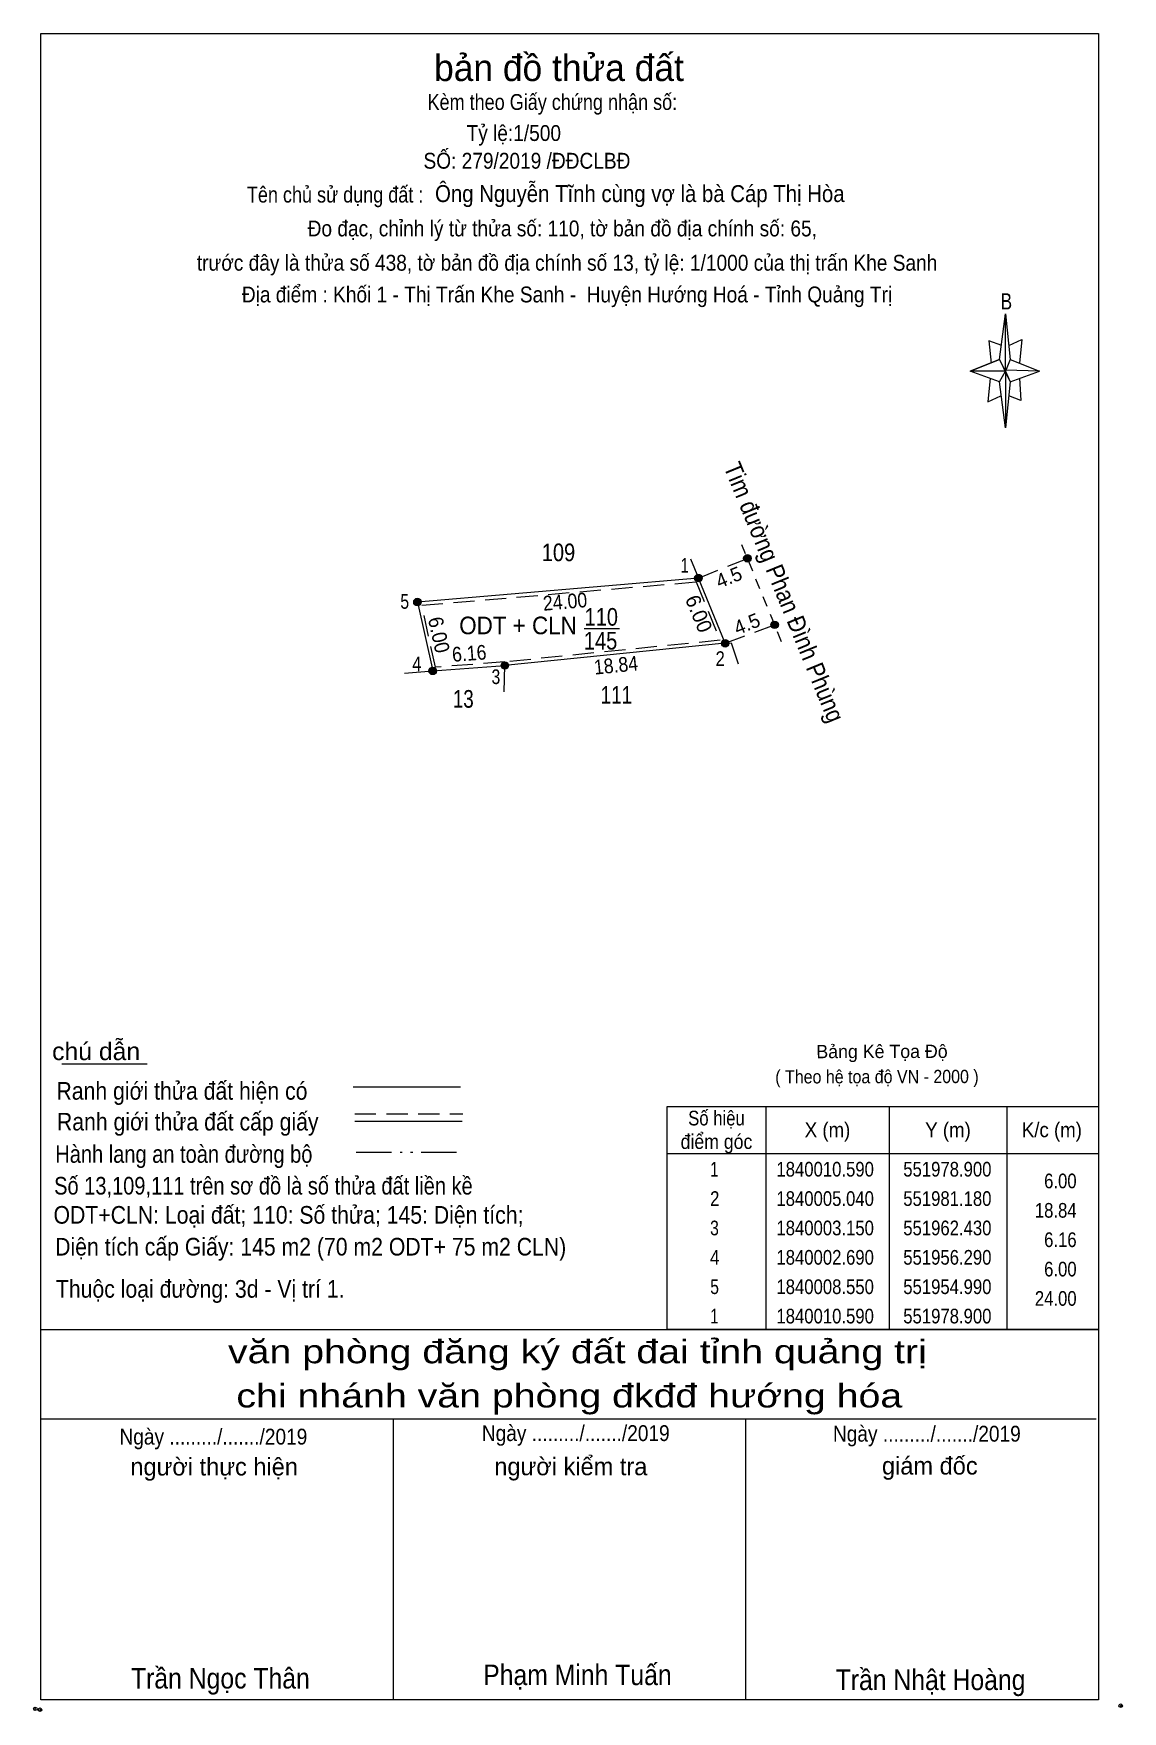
# Model space of a CAD drawing. Header units: metres. Extents: x 551477 to 552170, y 1839913 to 1840065.
# Drawn here: x 551922.3 to 552015, y 1839914.1 to 1840056.9 of the extents above; entities that cross this region are included whole.
import ezdxf
from ezdxf.enums import TextEntityAlignment as Align

# ---------------------------------------------------------------- set-up
doc = ezdxf.new("R2010")
doc.units = ezdxf.units.M
doc.header["$LTSCALE"] = 0.6
doc.header["$PDMODE"] = 32
doc.header["$PDSIZE"] = 0.3
for name, pattern in [('DASH_DOUBLE_DOT', [9.2, 5, -1.2, 0.3, -1.2, 0.3, -1.2]), ('MEDIUM_DASHED', [4.5, 3, -1.5]), ('SHORT_DASHED', [2.7, 1.5, -1.2])]:
    doc.linetypes.add(name, pattern=pattern)
for name, color, linetype, lineweight in [('10', 7, 'Continuous', 13), ('2', 7, 'SHORT_DASHED', 13), ('5', 7, 'Continuous', 13), ('55', 7, 'Continuous', 13), ('63', 7, 'Continuous', 13)]:
    doc.layers.add(name, color=color, linetype=linetype, lineweight=lineweight)
doc.layers.add('34', color=7, linetype='Continuous')

msp = doc.modelspace()

# ---------------------------------------------------------------- texts
at = {"layer": '10'}
for s, height, rotation, width, p in [('Tim đường Phan Đình Phùng', 1.5, 292.279, 0.9, (551985.5114, 1840009.1093)), ('24.00', 1.25, 4.877, 0.9, (551967.6069, 1840007.9684)), ('6.00', 1.25, 282.508, 0.95, (551956.2138, 1840005.6254)), ('6.16', 1.25, 4.285, 0.9, (551959.4433, 1840003.5681)), ('18.84', 1.25, 5.756, 0.9, (551971.9473, 1840002.5582))]:
    msp.add_text(s, height=height, rotation=rotation, dxfattribs=dict(at, width=width)).set_placement(p, align=Align.CENTER)
for s, height, width, p in [('109', 1.5, 0.85, (551966.995, 1840012.03)), ('110', 1.5, 0.85, (551970.635, 1840006.54)), ('ODT + CLN', 1.5, 0.95, (551963.55, 1840005.81)), ('145', 1.5, 0.85, (551970.575, 1840004.51)), ('13', 1.5, 0.8, (551958.89, 1839999.56)), ('111', 1.5, 0.8, (551971.92, 1839999.9)), ('văn phòng đăng ký đất đai tỉnh quảng trị', 2, 1.25, (551968.605, 1839943.77)), ('chi nhánh văn phòng đkđđ hướng hóa', 2, 1.25, (551967.915, 1839940.01)), ('Ngày ........./......./2019', 1.35, 0.9, (551937.625, 1839936.85)), ('Ngày ........./......./2019', 1.35, 0.9, (551968.465, 1839937.15)), ('Ngày ........./......./2019', 1.35, 0.9, (551998.345, 1839937.1)), ('Trần Ngọc Thân', 1.75, 0.9, (551938.22, 1839916.09)), ('Phạm Minh Tuấn', 1.75, 0.9, (551968.605, 1839916.38)), ('Trần Nhật Hoàng', 1.75, 0.9, (551998.66, 1839915.96))]:
    msp.add_text(s, height=height, dxfattribs=dict(at, width=width)).set_placement(p, align=Align.CENTER)
for s, width, p in [(' 1', 0.75, (551978.08, 1840011.05)), (' 5', 0.8, (551954.28, 1840007.98)), (' 4', 0.85, (551955.33, 1840002.66)), (' 2', 0.85, (551981.15, 1840003.11)), (' 3', 0.8, (551962.04, 1840001.57))]:
    msp.add_text(s, height=1.25, dxfattribs=dict(at, width=width)).set_placement(p, align=Align.RIGHT)
for s, height, rotation, p in [('4.5', 1.2, 21.943, (551981.7158, 1840010.1074)), ('6.00', 1.25, 292.333, (551978.3616, 1840007.3225)), ('4.5', 1.2, 21.943, (551983.2558, 1840006.1374))]:
    msp.add_text(s, height=height, rotation=rotation, dxfattribs=at).set_placement(p, align=Align.CENTER)
for s, width, p in [('chú dẫn', 1.05, (551923.9, 1839969.57)), ('Ranh giới thửa đất hiện có ', 0.9, (551924.27, 1839966.2)), ('Ranh giới thửa đất cấp giấy', 0.9, (551924.31, 1839963.58)), ('Hành lang an toàn đường bộ', 0.85, (551924.17, 1839960.83)), ('Số 13,109,111 trên sơ đồ là số thửa đất liền kề', 0.85, (551924.07, 1839958.13)), ('ODT+CLN: Loại đất; 110: Số thửa; 145: Diện tích;', 0.9, (551924.02, 1839955.65)), ('Diện tích cấp Giấy: 145 m2 (70 m2 ODT+ 75 m2 CLN)', 0.9, (551924.16, 1839952.94)), ('Thuộc loại đường: 3d - Vị trí 1.', 0.9, (551924.22, 1839949.35))]:
    msp.add_text(s, height=1.5, dxfattribs=dict(at, width=width)).set_placement(p)
for s, p in [('người thực hiện', (551937.69, 1839934.22)), ('người kiểm tra', (551968.045, 1839934.24)), ('giám đốc', (551998.595, 1839934.3))]:
    msp.add_text(s, height=1.5, dxfattribs=at).set_placement(p, align=Align.CENTER)
at = {"layer": '2', "width": 0.9}
msp.add_text('Tỷ lệ:1/500', height=1.35, dxfattribs=at).set_placement((551963.19, 1840047.79), align=Align.CENTER)
at = {"layer": '34', "width": 0.9}
msp.add_text('Ông Nguyễn Tĩnh cùng vợ là bà Cáp Thị Hòa', height=1.44, dxfattribs=at).set_placement((551956.49, 1840042.59))
at = {"layer": '5'}
msp.add_text('bản đồ thửa đất', height=2.25, dxfattribs=at).set_placement((551967.035, 1840052.89), align=Align.CENTER)
for s, height, width, p in [('Kèm theo Giấy chứng nhận số: ', 1.35, 0.85, (551966.685, 1840050.43)), ('SỐ: 279/2019 /ĐĐCLBĐ', 1.35, 0.9, (551964.31, 1840045.43)), ('Tên chủ sử dụng đất :', 1.35, 0.85, (551947.985, 1840042.55)), ('Đo đạc, chỉnh lý từ thửa số: 110, tờ bản đồ địa chính số: 65, ', 1.35, 0.9, (551967.545, 1840039.67)), ('trước đây là thửa số 438, tờ bản đồ địa chính số 13, tỷ lệ: 1/1000 của thị trấn Khe Sanh', 1.35, 0.9, (551967.725, 1840036.75)), ('Địa điểm : Khối 1 - Thị Trấn Khe Sanh -  Huyện Hướng Hoá - Tỉnh Quảng Trị ', 1.35, 0.9, (551967.945, 1840034.05)), ('B', 1.378, 0.8, (552005.11, 1840033.45))]:
    msp.add_text(s, height=height, dxfattribs=dict(at, width=width)).set_placement(p, align=Align.CENTER)
at = {"layer": '55'}
msp.add_text('Bảng Kê Tọa Độ', height=1.13, rotation=0.127, dxfattribs=at).set_placement((551994.5288, 1839969.7433), align=Align.CENTER)
at = {"layer": '55', "width": 0.9}
msp.add_text('( Theo hệ tọa độ VN - 2000 )', height=1.13, rotation=0.127, dxfattribs=at).set_placement((551994.0988, 1839967.5989), align=Align.CENTER)
at = {"layer": '63'}
for s, width, p in [('Số hiệu', 0.85, (551980.44, 1839964.01)), ('điểm góc', 0.9, (551980.44, 1839962.01)), ('X (m)', 0.95, (551989.89, 1839963.01)), ('Y (m)', 0.95, (552000.145, 1839963.01)), ('K/c (m)', 0.95, (552008.985, 1839963.01)), (' 1', 0.75, (551980.09, 1839959.66)), ('1840010.590', 0.85, (551989.69, 1839959.66)), ('551978.900', 0.85, (552000.09, 1839959.66)), (' 2', 0.85, (551980.095, 1839957.16)), ('1840005.040', 0.85, (551989.69, 1839957.16)), ('551981.180', 0.85, (552000.09, 1839957.16)), (' 3', 0.8, (551980.085, 1839954.66)), ('1840003.150', 0.85, (551989.69, 1839954.66)), ('551962.430', 0.85, (552000.09, 1839954.66)), (' 4', 0.85, (551980.09, 1839952.16)), ('1840002.690', 0.85, (551989.69, 1839952.16)), ('551956.290', 0.85, (552000.09, 1839952.16)), (' 5', 0.8, (551980.095, 1839949.66)), ('1840008.550', 0.85, (551989.69, 1839949.66)), ('551954.990', 0.85, (552000.09, 1839949.66)), (' 1', 0.75, (551980.09, 1839947.16)), ('1840010.590', 0.85, (551989.69, 1839947.16)), ('551978.900', 0.85, (552000.09, 1839947.16))]:
    msp.add_text(s, height=1.25, dxfattribs=dict(at, width=width)).set_placement(p, align=Align.CENTER)
at = {"layer": '63', "width": 0.85}
for s, p in [('6.00', (552011.09, 1839958.66)), ('18.84', (552011.09, 1839956.16)), ('6.16', (552011.09, 1839953.66)), ('6.00', (552011.09, 1839951.16)), ('24.00', (552011.09, 1839948.66))]:
    msp.add_text(s, height=1.25, dxfattribs=at).set_placement(p, align=Align.RIGHT)

# ---------------------------------------------------------------- hatches: boundary and pattern name
at = {"layer": '63'}
for points in [[(551983.3878, 1840012.27, 1), (551982.7522, 1840012.27, 1)], [(551979.2178, 1840010.59, 1), (551978.5822, 1840010.59, 1)], [(551955.3078, 1840008.55, 1), (551954.6722, 1840008.55, 1)], [(551985.7078, 1840006.61, 1), (551985.0722, 1840006.61, 1)], [(551981.4978, 1840005.04, 1), (551980.8622, 1840005.04, 1)], [(551962.7478, 1840003.15, 1), (551962.1122, 1840003.15, 1)], [(551956.6078, 1840002.69, 1), (551955.9722, 1840002.69, 1)]]:
    msp.add_hatch(color=256, dxfattribs=at).paths.add_polyline_path(points)

# ---------------------------------------------------------------- linework, layer by layer
at = {"layer": '10', "linetype": 'SHORT_DASHED'}
msp.add_line((551985.98, 1840005.17), (551982.6, 1840013.42), dxfattribs=at)
at = {"layer": '10'}
for p, q in [((551978.24, 1840012.24), (551978.9, 1840010.59)), ((551978.9, 1840010.59), (551954.99, 1840008.55)), ((551981.18, 1840005.04), (551978.9, 1840010.59)), ((551954.99, 1840008.55), (551956.29, 1840002.69)), ((551969.17, 1840006.29), (551972.2, 1840006.29)), ((551981.18, 1840005.04), (551962.43, 1840003.15)), ((551953.9, 1840002.51), (551956.29, 1840002.69)), ((551956.29, 1840002.69), (551962.43, 1840003.15)), ((551962.36, 1840000.9), (551962.43, 1840003.15)), ((551924.74, 1839969.26), (551931.98, 1839969.26)), ((551949.52, 1839967.29), (551958.66, 1839967.29)), ((551949.66, 1839964.37), (551958.8, 1839964.37)), ((551922.94, 1839946.63), (552012.94, 1839946.63)), ((551922.94, 1839939.03), (552012.74, 1839939.03)), ((551922.94, 1839939.03), (552012.74, 1839939.03)), ((551922.94, 1839939.03), (552012.74, 1839939.03)), ((551952.94, 1839915.13), (551952.94, 1839939.03)), ((551982.94, 1839915.13), (551982.94, 1839939.03))]:
    msp.add_line(p, q, dxfattribs=at)
at = {"layer": '10', "linetype": 'MEDIUM_DASHED'}
for p, q in [((551978.9, 1840010.59), (551983.07, 1840012.27)), ((551981.18, 1840005.04), (551985.39, 1840006.61)), ((551949.66, 1839964.99), (551958.86, 1839964.99))]:
    msp.add_line(p, q, dxfattribs=at)
at = {"layer": '10', "linetype": 'DASH_DOUBLE_DOT'}
msp.add_line((551949.79, 1839961.73), (551958.99, 1839961.73), dxfattribs=at)
at = {"layer": '10', "linetype": 'MEDIUM_DASHED'}
msp.add_lwpolyline([(551978.71, 1840010.27), (551980.75, 1840005.3), (551962.4, 1840003.45), (551956.53, 1840003.01), (551955.36, 1840008.28)], close=True, dxfattribs=at)
at = {"layer": '10'}
for points in [[(551981.18, 1840005.04), (551981.7, 1840005.09), (551982.29, 1840003.3)], [(552012.94, 1839915.13), (551922.94, 1839915.13), (551922.94, 1839939.03)]]:
    msp.add_lwpolyline(points, dxfattribs=at)
for p in [(551922.47, 1839914.36), (551922.87, 1839914.29), (552014.84, 1839914.63)]:
    msp.add_point(p, dxfattribs=at)
at = {"layer": '5'}
for p, q in [((552004.53, 1840029.19), (552005.03, 1840033.09)), ((552005.43, 1840029.19), (552007.93, 1840028.19)), ((552004.53, 1840027.29), (552002.03, 1840028.19)), ((552005.43, 1840027.29), (552005.03, 1840023.39)), ((552006.23, 1840027.59), (552006.33, 1840025.69)), ((552006.33, 1840025.69), (552005.33, 1840026.09))]:
    msp.add_line(p, q, dxfattribs=at)
for points in [[(551922.94, 1840056.93), (552012.94, 1840056.93), (552012.94, 1839915.13), (551922.94, 1839915.13)], [(552005.03, 1840033.09), (552005.43, 1840029.19), (552005.03, 1840028.19)], [(552005.03, 1840028.19), (552002.03, 1840028.19), (552004.53, 1840029.19), (552005.43, 1840027.29), (552007.93, 1840028.19), (552005.03, 1840028.29)], [(552005.03, 1840028.19), (552005.03, 1840023.39), (552004.53, 1840027.29)]]:
    msp.add_lwpolyline(points, close=True, dxfattribs=at)
for points in [[(552004.73, 1840030.39), (552003.63, 1840030.79), (552003.83, 1840028.89)], [(552005.33, 1840030.39), (552006.43, 1840030.89), (552006.23, 1840028.89)], [(552005.03, 1840028.19), (552004.53, 1840029.19), (552002.03, 1840028.19)], [(552005.03, 1840028.19), (552005.43, 1840027.29), (552007.93, 1840028.19)], [(552003.73, 1840027.59), (552003.53, 1840025.59), (552004.63, 1840026.09)]]:
    msp.add_lwpolyline(points, dxfattribs=at)
at = {"layer": '63'}
for p, q in [((551984.64, 1839965.63), (551984.64, 1839946.63)), ((551995.14, 1839965.63), (551995.14, 1839946.63)), ((552005.14, 1839965.63), (552005.14, 1839946.63)), ((551976.24, 1839961.63), (552012.94, 1839961.63))]:
    msp.add_line(p, q, dxfattribs=at)
msp.add_lwpolyline([(551976.24, 1839965.63), (552012.94, 1839965.63), (552012.94, 1839946.63), (551976.24, 1839946.63)], close=True, dxfattribs=at)
for centre in [(551983.07, 1840012.27), (551978.9, 1840010.59), (551954.99, 1840008.55), (551985.39, 1840006.61), (551981.18, 1840005.04), (551962.43, 1840003.15), (551956.29, 1840002.69)]:
    msp.add_circle(centre, 0.3178, dxfattribs=at)

msp.set_redraw_order([(e.dxf.handle, doc.entitydb.next_handle()) for e in msp.query("TEXT MTEXT ATTDEF DIMENSION ARC_DIMENSION")])  # texts and dimensions are drawn at this point

doc.saveas('drawing.dxf')
